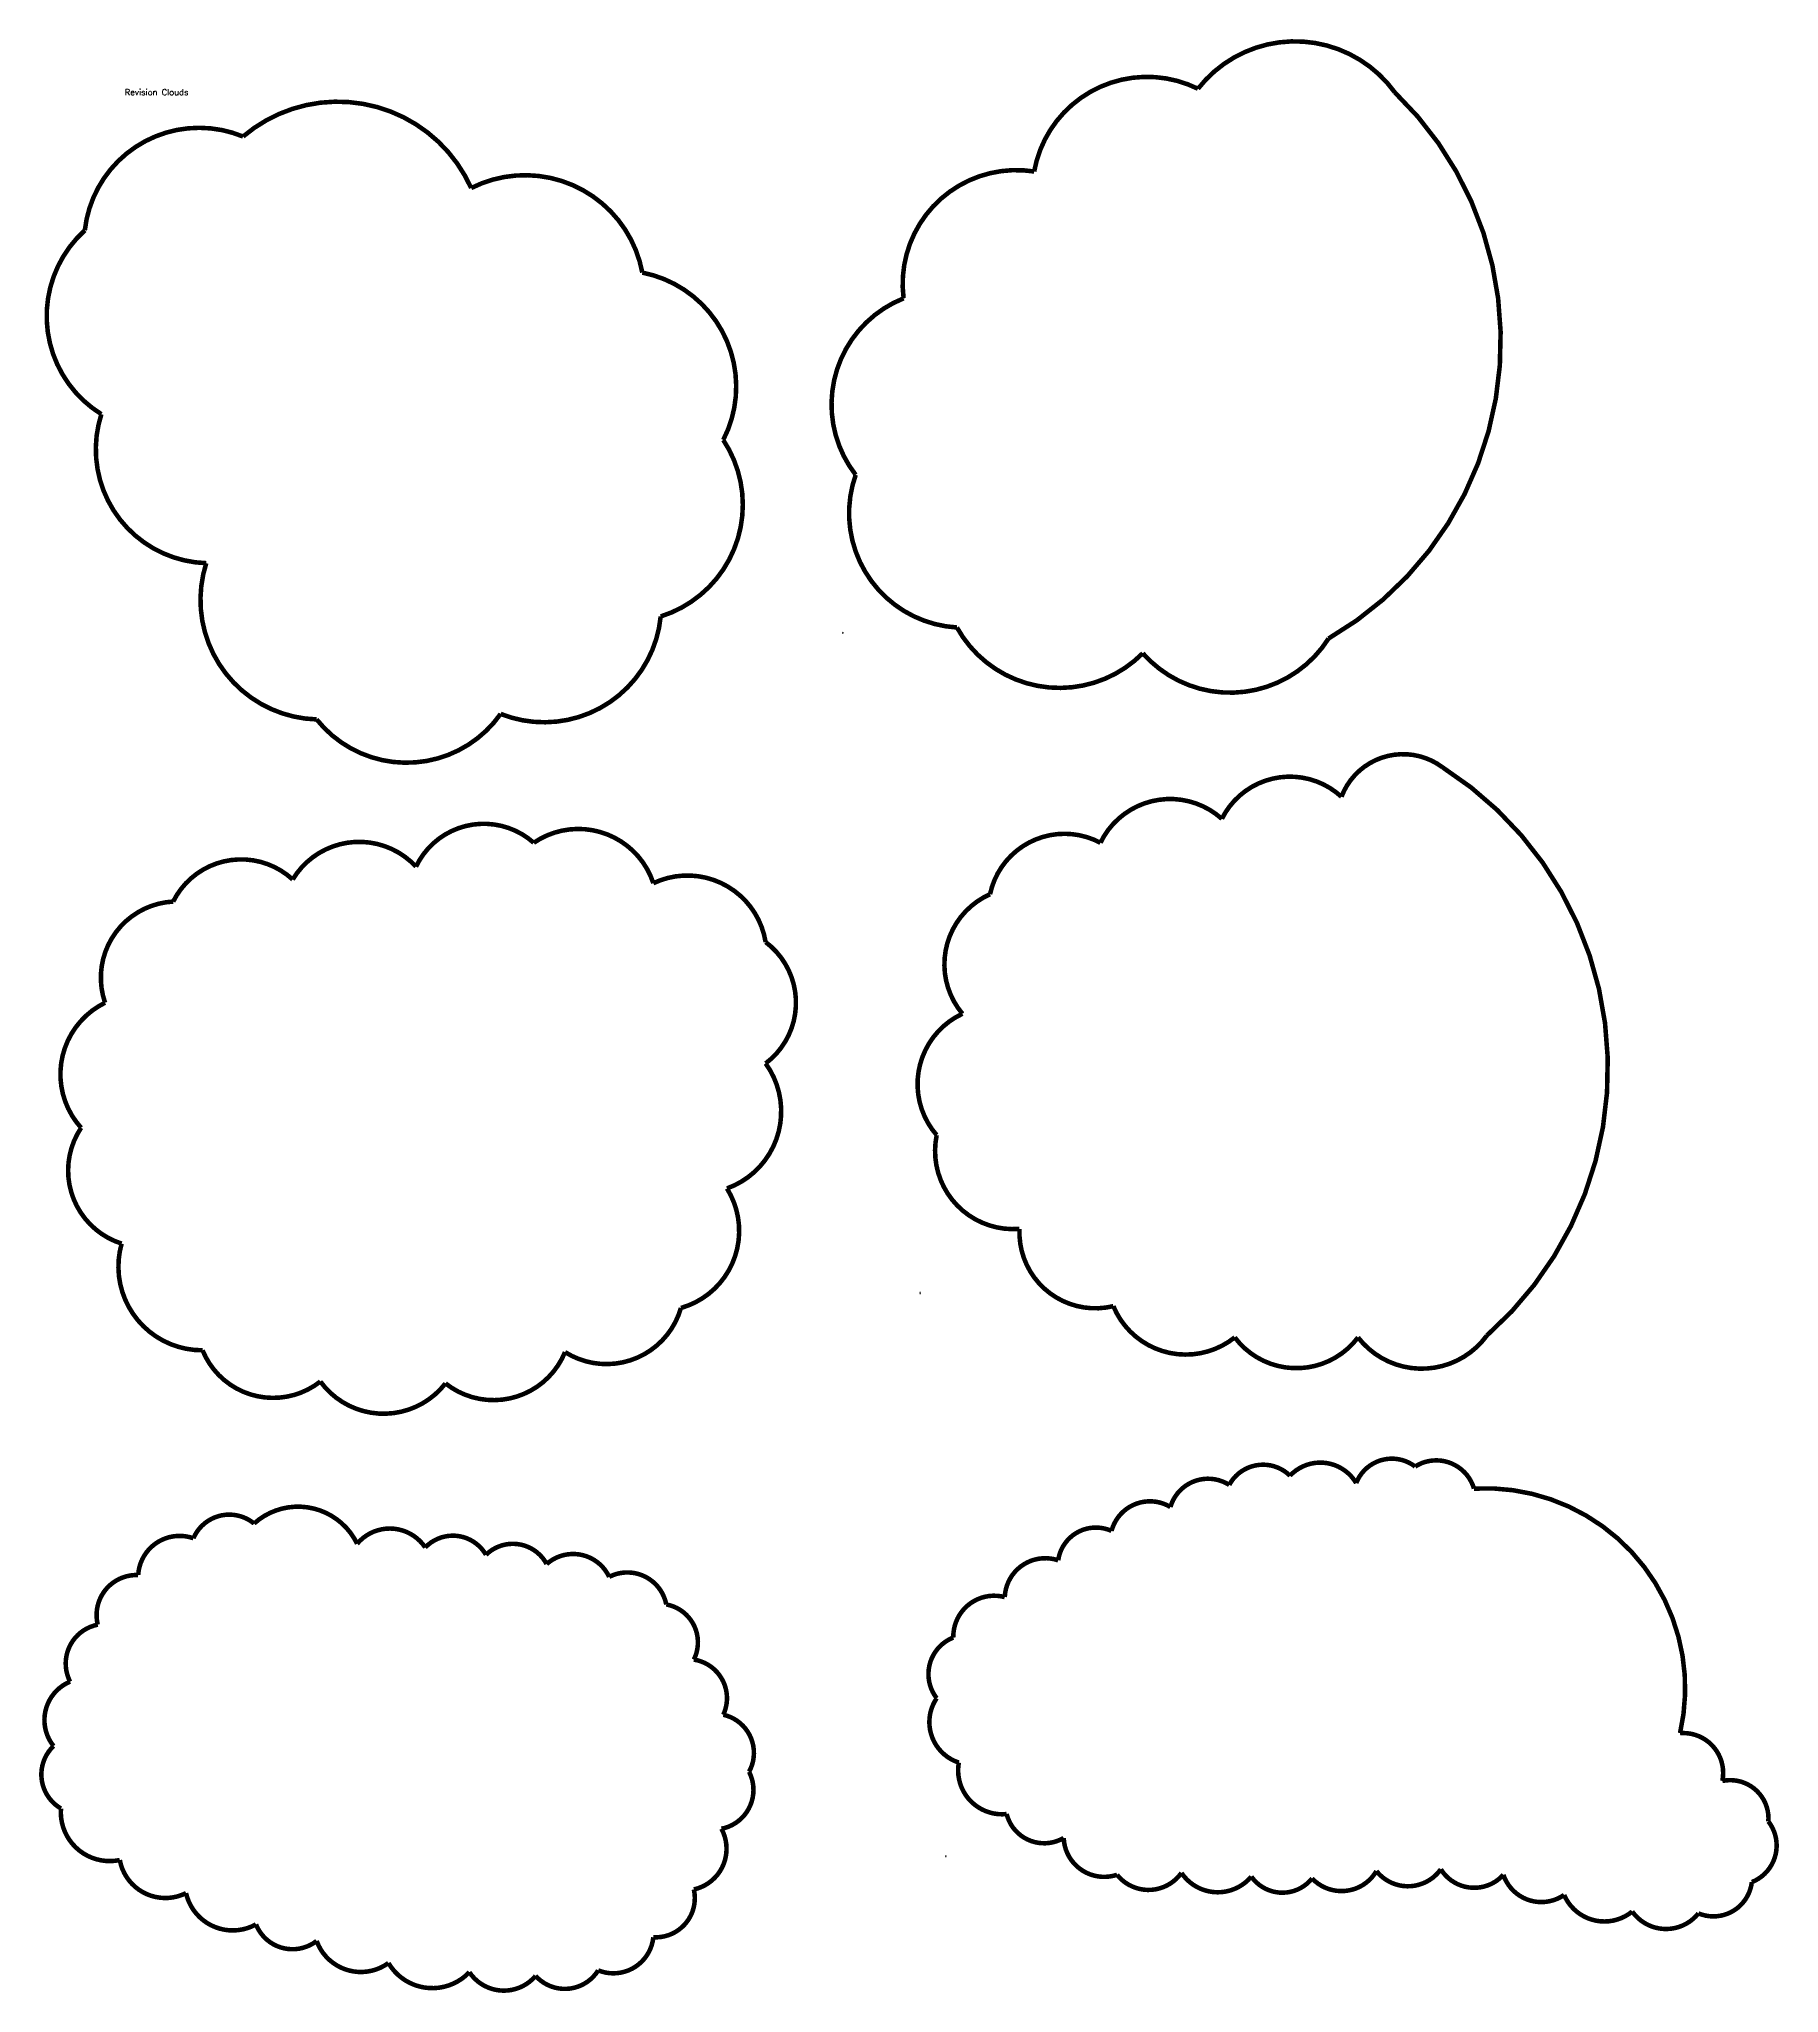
# Model space of a CAD drawing. Header units: millimetres. Extents: x -117 to 56377, y 7761 to 39996.
# Drawn here: x 27677 to 56377, y 7761 to 39996 of the extents above; entities that cross this region are included whole.
import ezdxf
from ezdxf.enums import TextEntityAlignment as Align

# ---------------------------------------------------------------- set-up
doc = ezdxf.new("R2010")
doc.units = ezdxf.units.MM
doc.header["$LTSCALE"] = 0.5
doc.set_wipeout_variables(frame=1)
doc.layers.add('Aec-Revisions', color=71, linetype='Continuous', lineweight=25)
doc.styles.add('RomanS', font='romans.shx')

# ---------------------------------------------------------------- blocks, each defined once
blk = doc.blocks.new('Anno_Revision_A')
at = {"color": 0, "linetype": 'ByBlock'}
blk.add_wipeout([(1.7, -1), (0, 2), (-1.7, -1)], dxfattribs=at)
at = {"color": 0, "linetype": 'ByBlock', "lineweight": -2}
blk.add_lwpolyline([(1.7, -1), (0, 2), (-1.7, -1)], close=True, dxfattribs=at)
at = {"color": 0, "linetype": 'ByBlock', "lineweight": -2, "style": 'RomanS'}
blk.add_attdef('REVISION', text='', height=1, dxfattribs=at).set_placement((0, 0.1), align=Align.MIDDLE)

msp = doc.modelspace()

# ---------------------------------------------------------------- linework, layer by layer
at = {"layer": 'Aec-Revisions', "const_width": 75}
for points in [[(46794, 39176, 0.5), (44092, 37811, 0.5), (41938, 35718, 0.5), (41148, 32806, 0.5), (42818, 30288, 0.5), (45883, 29863, 0.5), (48948, 30106, 0.5), (50041, 39116, 0.5)], [(31042, 38388, 0.5), (28432, 36840, 0.5), (28705, 33807, 0.5), (30435, 31349, 0.5), (32256, 28771, 0.5), (35291, 28862, 0.5), (37931, 30470, 0.5), (38963, 33382, 0.5), (37628, 36143, 0.5), (34805, 37538, 0.5)], [(49161, 27495, 0.5), (47188, 27131, 0.5), (45185, 26736, 0.5), (43364, 25887, 0.5), (42909, 23915, 0.5), (42484, 21913, 0.5), (43850, 20366, 0.5), (45398, 19091, 0.5), (47401, 18576, 0.5), (49434, 18576, 0.5), (51559, 18606, 0.5), (50830, 27980, 0.5)], [(33895, 26342, 0.5), (31861, 26130, 0.5), (29889, 25766, 0.5), (28766, 24097, 0.5), (28371, 22034, 0.5), (29039, 20123, 0.5), (30374, 18363, 0.5), (32317, 17848, 0.5), (34381, 17817, 0.5), (36353, 18333, 0.5), (38265, 19061, 0.5), (39024, 21033, 0.5), (39662, 23096, 0.5), (39662, 25098, 0.5), (37810, 26069, 0.5), (35837, 26736, 0.5)], [(49404, 16172, 0.5), (48312, 16294, 0.5), (47310, 16142, 0.5), (46339, 15778, 0.5), (45368, 15383, 0.5), (44488, 14898, 0.5), (43607, 14291, 0.5), (42758, 13624, 0.5), (42484, 12623, 0.5), (42849, 11561, 0.5), (43638, 10712, 0.5), (44579, 10317, 0.5), (45459, 9710, 0.5), (46521, 9741, 0.5), (47674, 9680, 0.5), (48676, 9650, 0.5), (49738, 9771, 0.5), (50800, 9801, 0.5), (51832, 9710, 0.5), (52834, 9377, 0.5), (53957, 9104, 0.5), (55049, 9073, 0.5), (55930, 9589, 0.5), (56203, 10590, 0.5), (55444, 11258, 0.5), (54746, 12046, 0.5), (51347, 16081, 0.5), (50376, 16445, 0.5)], [(31224, 15505, 0.5), (30223, 15262, 0.5), (29312, 14655, 0.5), (28645, 13836, 0.5), (28189, 12896, 0.5), (27916, 11834, 0.5), (28038, 10803, 0.5), (29009, 9953, 0.5), (30101, 9407, 0.5), (31255, 8891, 0.5), (32256, 8618, 0.5), (33440, 8254, 0.5), (34775, 8103, 0.5), (35868, 8042, 0.5), (36900, 8133, 0.5), (37810, 8679, 0.5), (38478, 9468, 0.5), (38933, 10469, 0.5), (39389, 11409, 0.5), (38964, 12350, 0.5), (38478, 13260, 0.5), (38023, 14170, 0.5), (37082, 14625, 0.5), (36050, 14837, 0.5), (35049, 14989, 0.5), (34047, 15110, 0.5), (32924, 15171, 0.5)]]:
    msp.add_lwpolyline(points, format="xyb", close=True, dxfattribs=at)

# ---------------------------------------------------------------- texts
at = {"insert": (29091, 39169), "char_height": 100, "width": 3338, "attachment_point": 1, "style": 'RomanS'}
msp.add_mtext('Revision Clouds', dxfattribs=at)

# ---------------------------------------------------------------- next in the draw order: block references
at = {"layer": 'Aec-Revisions'}
ref = msp.add_blockref('Anno_Revision_A', (40936, 30197), dxfattribs=dict(at, xscale=3.5, yscale=3.5, zscale=3.5))
ref.add_attrib('REVISION', '1', dxfattribs={"layer": '0', "color": 0, "linetype": 'ByBlock', "lineweight": -2, "height": 3.5, "style": 'RomanS'}).set_placement((40936, 30217), align=Align.MIDDLE)
ref = msp.add_blockref('Anno_Revision_A', (42211, 19304), dxfattribs=dict(at, xscale=3.5, yscale=3.5, zscale=3.5))
ref.add_attrib('REVISION', '1', dxfattribs={"layer": '0', "color": 0, "linetype": 'ByBlock', "lineweight": -2, "height": 3.5, "style": 'RomanS'}).set_placement((42211, 19324), align=Align.MIDDLE)
ref = msp.add_blockref('Anno_Revision_A', (42636, 10014), dxfattribs=dict(at, xscale=3.5, yscale=3.5, zscale=3.5))
ref.add_attrib('REVISION', '1', dxfattribs={"layer": '0', "color": 0, "linetype": 'ByBlock', "lineweight": -2, "height": 3.5, "style": 'RomanS'}).set_placement((42636, 10034), align=Align.MIDDLE)

doc.saveas('drawing.dxf')
